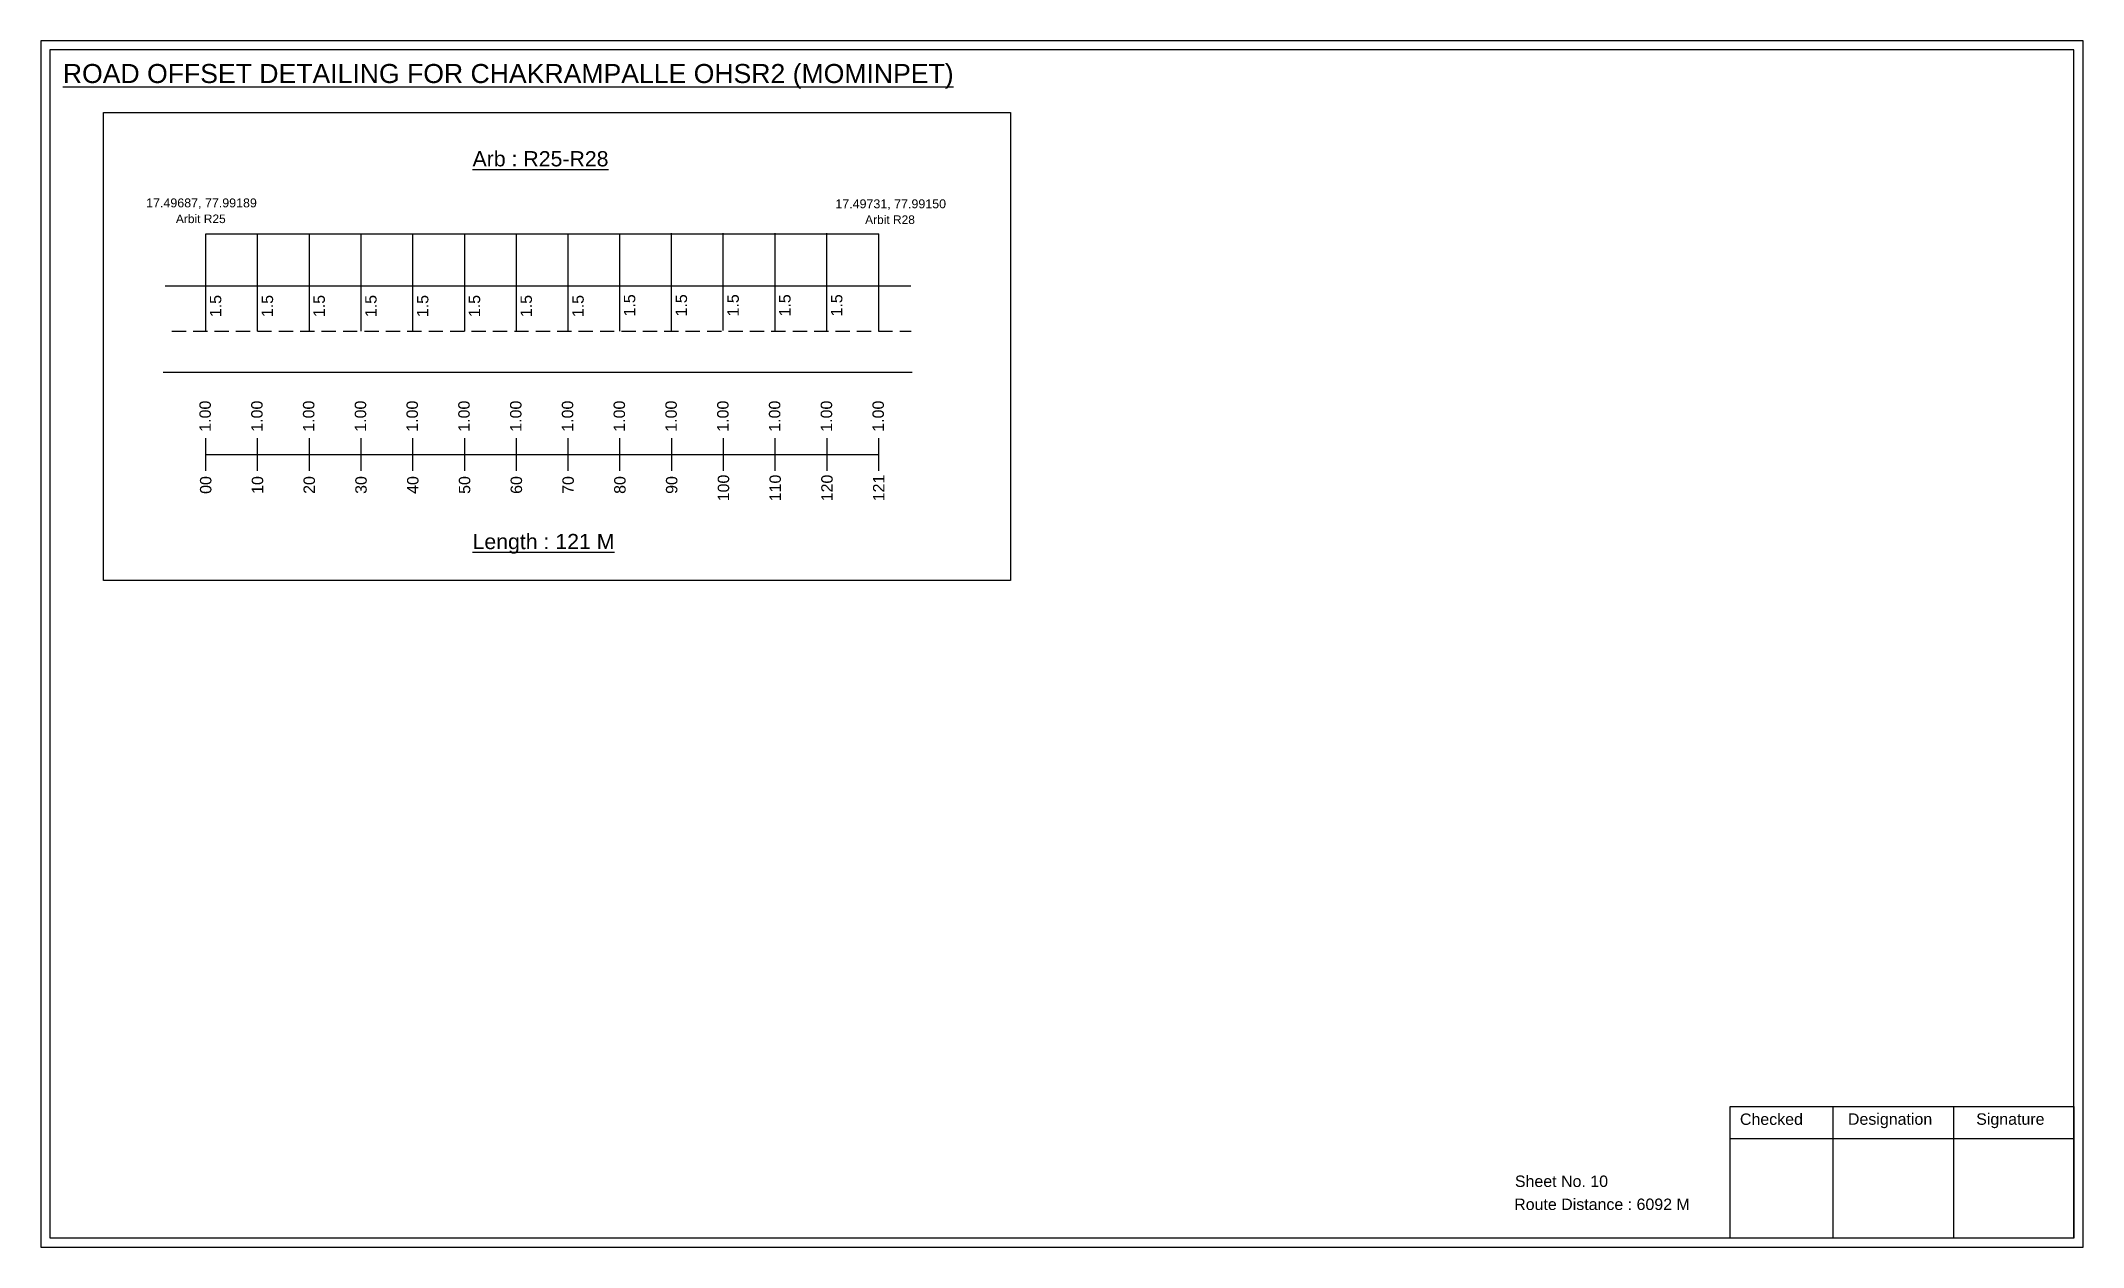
# Model space of a CAD drawing. Header units: inches. Extents: x 664 to 10563, y 382 to 1817.
# Drawn here: x 10026 to 10563, y 385 to 702 of the extents above; entities that cross this region are included whole.
import ezdxf

# ---------------------------------------------------------------- set-up
doc = ezdxf.new("R2010")
doc.units = ezdxf.units.IN
doc.header["$MEASUREMENT"] = 0
doc.linetypes.add('DASHED2', pattern=[0.375, 0.25, -0.125])
for name, color, linetype in [('PDF_Geometry', 7, 'Continuous'), ('PDF_Text', 5, 'Continuous'), ('pipe', 5, 'Continuous')]:
    doc.layers.add(name, color=color, linetype=linetype)
doc.styles.add('PDF Arial', font='arial.ttf')
doc.styles.get("Standard").update_dxf_attribs({"font": 'arial.ttf'})

msp = doc.modelspace()

# ---------------------------------------------------------------- texts
at = {"color": 242, "true_color": 0xcd2027}
for s, height, p in [('%%UROAD OFFSET DETAILING FOR CHAKRAMPALLE OHSR2 (MOMINPET)', 5, (10032.23, 690.53)), ('%%UArb : R25-R28', 4, (10139.85, 668.65)), ('%%ULength : 121 M', 4, (10139.85, 568.15))]:
    msp.add_text(s, height=height, dxfattribs=at).set_placement(p)
at = {"color": 5}
for s, height, p in [('17.49687, 77.99189', 2.34, (10054.11, 657.89)), ('17.49731, 77.99150', 2.34, (10235.15, 657.65)), ('Arbit R25', 2.246, (10061.93, 653.76)), ('Arbit R28', 2.246, (10242.97, 653.53))]:
    msp.add_text(s, height=height, dxfattribs=at).set_placement(p)
for p in [(10073.85, 629.06), (10087.45, 629.06), (10101.05, 629.06), (10114.65, 629.06), (10128.25, 629.06), (10141.85, 629.06), (10155.45, 629.06), (10169.05, 629.06), (10182.59, 629.24), (10196.19, 629.24), (10209.79, 629.24), (10223.39, 629.24), (10236.99, 629.24)]:
    msp.add_text('1.5', height=3, rotation=90).set_placement(p)
at = {"color": 217, "true_color": 0x93278f}
for s, p in [('1.00', (10071.1, 598.98)), ('1.00', (10084.7, 598.98)), ('1.00', (10098.3, 598.98)), ('1.00', (10111.9, 598.98)), ('1.00', (10125.5, 598.98)), ('1.00', (10139.1, 598.98)), ('1.00', (10152.7, 598.98)), ('1.00', (10166.3, 598.98)), ('1.00', (10179.9, 598.98)), ('1.00', (10193.5, 598.98)), ('1.00', (10207.1, 598.98)), ('1.00', (10220.7, 598.98)), ('1.00', (10234.3, 598.98)), ('1.00', (10247.9, 598.98)), ('00', (10071.25, 582.66)), ('10', (10084.85, 582.66)), ('20', (10098.45, 582.66)), ('30', (10112.05, 582.66)), ('40', (10125.65, 582.66)), ('50', (10139.25, 582.66)), ('60', (10152.85, 582.66)), ('70', (10166.45, 582.66)), ('80', (10180.05, 582.66)), ('90', (10193.65, 582.66)), ('100', (10207.25, 580.71)), ('110', (10220.85, 580.71)), ('120', (10234.45, 580.71)), ('121', (10248.05, 580.71))]:
    msp.add_text(s, height=3, rotation=90, dxfattribs=at).set_placement(p)
for s, p in [('Sheet No. 10', (10413.66, 400.69)), ('Route Distance : 6092 M', (10413.47, 394.64))]:
    msp.add_text(s, height=3).set_placement(p)
at = {"layer": 'PDF_Text', "color": 7, "attachment_point": 7, "style": 'PDF Arial'}
for s, insert, char_height in [('Checked', (10472.77, 416.94), 3.001), ('Designation', (10501.14, 416.11), 3.0006), ('Signature', (10534.83, 416.11), 3.001)]:
    msp.add_mtext(s, dxfattribs=dict(at, insert=insert, char_height=char_height))

# ---------------------------------------------------------------- linework, layer by layer
at = {"color": 5}
msp.add_line((10069.78, 650.92), (10246.58, 650.92), dxfattribs=at)
for p, q in [((10069.78, 625.39), (10069.78, 650.92)), ((10083.38, 625.39), (10083.38, 650.92)), ((10096.98, 625.39), (10096.98, 650.92)), ((10110.58, 625.39), (10110.58, 650.92)), ((10124.18, 625.39), (10124.18, 650.92)), ((10137.78, 625.39), (10137.78, 650.92)), ((10151.38, 625.39), (10151.38, 650.92)), ((10164.98, 625.39), (10164.98, 650.92)), ((10178.58, 625.39), (10178.58, 650.92)), ((10192.12, 625.57), (10192.12, 651.11)), ((10205.72, 625.57), (10205.72, 651.11)), ((10219.32, 625.57), (10219.32, 651.11)), ((10232.92, 625.57), (10232.92, 651.11)), ((10246.58, 625.39), (10246.58, 650.92)), ((10059.08, 637.27), (10254.96, 637.27)), ((10058.54, 614.59), (10255.37, 614.62))]:
    msp.add_line(p, q)
at = {"linetype": 'DASHED2', "ltscale": 15}
msp.add_line((10060.83, 625.39), (10255.11, 625.39), dxfattribs=at)
at = {"color": 217, "true_color": 0x93278f}
for p, q in [((10069.78, 588.69), (10069.78, 597.25)), ((10083.38, 588.69), (10083.38, 597.25)), ((10096.98, 588.69), (10096.98, 597.25)), ((10110.58, 588.69), (10110.58, 597.25)), ((10124.18, 588.69), (10124.18, 597.25)), ((10137.78, 588.69), (10137.78, 597.25)), ((10151.38, 588.69), (10151.38, 597.25)), ((10164.98, 588.69), (10164.98, 597.25)), ((10178.58, 588.69), (10178.58, 597.25)), ((10192.18, 588.69), (10192.18, 597.25)), ((10205.78, 588.69), (10205.78, 597.25)), ((10219.38, 588.69), (10219.38, 597.25)), ((10232.98, 588.69), (10232.98, 597.25)), ((10246.58, 588.69), (10246.58, 597.25)), ((10069.78, 592.96), (10246.58, 593.02))]:
    msp.add_line(p, q, dxfattribs=at)
at = {"layer": 'PDF_Geometry'}
for points in [[(10026.45, 701.6), (10026.45, 384.89), (10562.92, 384.89), (10562.92, 701.6)], [(10028.78, 699.28), (10028.78, 387.31), (10560.5, 387.31), (10560.5, 699.28)]]:
    msp.add_lwpolyline(points, close=True, dxfattribs=at)
at = {"layer": 'PDF_Geometry', "color": 242, "true_color": 0xcc1f26}
msp.add_lwpolyline([(10560.5, 387.22), (10470.16, 387.22), (10470.16, 421.83), (10560.5, 421.83)], close=True, dxfattribs=at)
for points in [[(10497.14, 421.83), (10497.14, 387.22)], [(10528.87, 421.83), (10528.87, 387.22)], [(10470.16, 413.45), (10560.5, 413.45)]]:
    msp.add_lwpolyline(points, dxfattribs=at)
at = {"layer": 'pipe', "color": 0}
msp.add_lwpolyline([(10042.88, 682.78), (10281.2, 682.78), (10281.2, 559.93), (10042.88, 559.93)], close=True, dxfattribs=at)

msp.set_redraw_order([(e.dxf.handle, doc.entitydb.next_handle()) for e in msp.query("TEXT MTEXT ATTDEF DIMENSION ARC_DIMENSION")])  # texts and dimensions are drawn at this point

doc.saveas('drawing.dxf')
